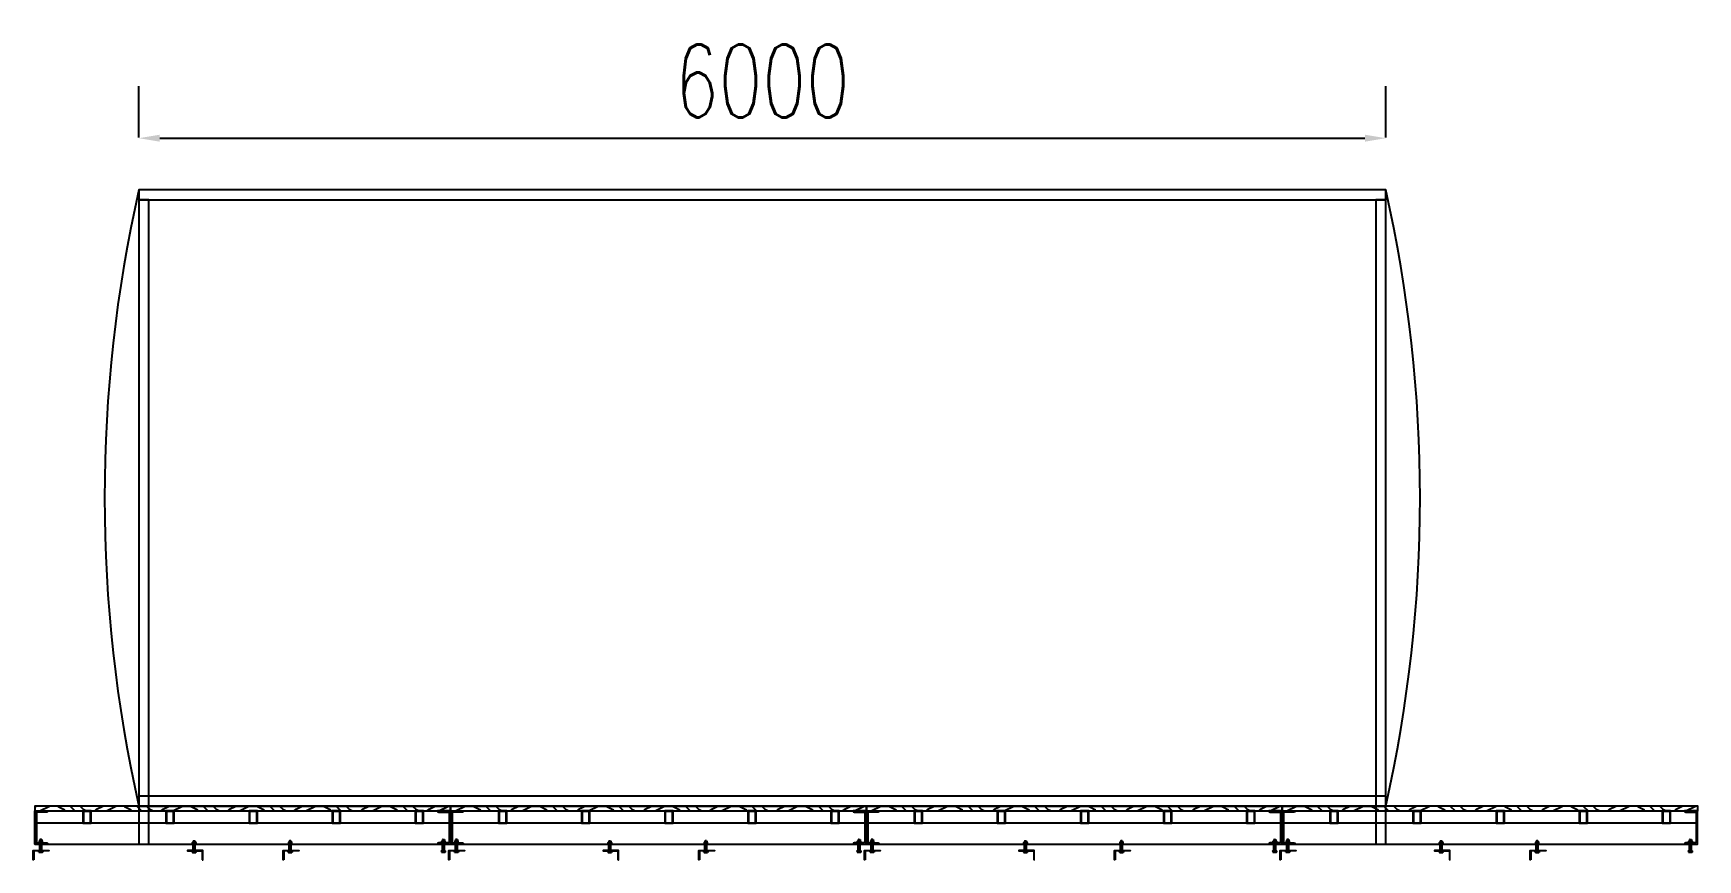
# Model space of a CAD drawing. Header units: millimetres. Extents: x -1871197 to -1180782, y 1281217 to 1543414.
# Drawn here: x -1188791 to -1180782, y 1461006 to 1464982 of the extents above; entities that cross this region are included whole.
import ezdxf

# ---------------------------------------------------------------- set-up
doc = ezdxf.new("R2010")
doc.units = ezdxf.units.MM
doc.header["$LTSCALE"] = 10
doc.layers.get('DEFPOINTS').update_dxf_attribs({"linetype": 'CONTINUOUS'})
for name, color, linetype in [('W-MOUNTING固定方式', 5, 'CONTINUOUS'), ('W-STEEL_FRAME钢架', 3, 'CONTINUOUS'), ('W-STEEL_KEEL钢龙骨', 5, 'CONTINUOUS'), ('W-WOOD_FLOOR木地板', 30, 'CONTINUOUS'), ('螺栓', 146, 'CONTINUOUS')]:
    doc.layers.add(name, color=color, linetype=linetype)
doc.layers.add('文字标注', color=7, linetype='CONTINUOUS', lineweight=18)
doc.styles.add('STANDARD_T3', font='simplex.shx', dxfattribs={"width": 0.7, "bigfont": 'gbcbig.shx'})
doc.dimstyles.new('W&&100', dxfattribs={"dimtxt": 350, "dimasz": 100, "dimexe": 250, "dimexo": 300, "dimgap": 100, "dimtad": 1, "dimdec": 0, "dimzin": 0, "dimdsep": 46, "dimtxsty": 'STANDARD_T3', "dimcen": 0.09, "dimclrd": 1, "dimclre": 1, "dimclrt": 7, "dimazin": 2, "dimtfac": 1, "dimtdec": 0, "dimtix": 1, "dimtmove": 2, "dimatfit": 3, "dimfxl": 100, "dimtolj": 1, "dimtzin": 0, "dimarcsym": 0})

msp = doc.modelspace()

# ---------------------------------------------------------------- blocks, each defined once
blk = doc.blocks.new('ls1')
at = {"layer": '螺栓'}
for p, q in [((-3.4, 0), (-4.8, -1.4)), ((-9.6, -61.2), (-9.6, -54.8)), ((-9.6, -61.2), (-8.6, -62.2)), ((8.6, -62.2), (-8.6, -62.2)), ((9.6, -61.2), (8.6, -62.2)), ((9.6, -56.4), (9.6, -61.2))]:
    blk.add_line(p, q, dxfattribs=at)
for points in [[(-3.4, 0), (-3.4, -8.6)], [(3.4, 0), (-3.4, 0)], [(3.4, 0), (3.4, -8.6)], [(3.4, 0), (4.8, -1.4)], [(9.6, -14.4), (-9.6, -14.4)], [(-9.6, -14.4), (-9.6, -16.3)], [(9.6, -16.3), (-9.6, -16.3)], [(-9.6, -56.4), (9.6, -56.4), (9.6, -54.8), (-9.6, -54.8)], [(7.7, -14.4), (7.7, -8.6), (-7.7, -8.6), (-7.7, -14.4)], [(7.7, -56.4), (-7.7, -56.4)], [(-7.2, -62.2), (7.2, -62.2)], [(-5.2, -8.6), (-5.2, -14.4)], [(-4.8, -1.4), (-4.8, -8.6)], [(-4.8, -56.4), (-4.8, -16.3)], [(-4.8, -62.2), (-4.8, -56.4)], [(-3.4, -56.4), (-3.4, -16.3)], [(3.4, -56.4), (3.4, -16.3)], [(4.8, -1.4), (4.8, -8.6)], [(4.8, -56.4), (4.8, -16.3)], [(4.8, -56.4), (4.8, -62.2)], [(5.2, -14.4), (5.2, -8.6)], [(9.6, -16.3), (9.6, -14.4)]]:
    blk.add_lwpolyline(points, dxfattribs=at)
for points in [[(-7.4, -61.9), (-6.5, -61.5), (-5.6, -61.6), (-4.8, -62.1)], [(-4.8, -62.1), (-1.7, -61), (1.7, -61), (4.8, -62.1)], [(4.8, -62.1), (5.6, -61.6), (6.5, -61.5), (7.4, -61.9)]]:
    blk.add_open_spline(points, degree=3, dxfattribs=at)
blk = doc.blocks.new('ls2')
at = {"layer": '螺栓'}
for p, q in [((3.4, 0), (4.8, -1.4)), ((-9.6, -50.9), (-9.6, -55.7)), ((-9.6, -55.7), (-8.6, -56.7)), ((-8.6, -56.7), (8.6, -56.7)), ((9.6, -55.7), (8.6, -56.7)), ((9.6, -55.7), (9.6, -49.3))]:
    blk.add_line(p, q, dxfattribs=at)
for points in [[(-3.4, 0), (-4.8, -1.4)], [(-3.4, 0), (-3.4, -8.6)], [(-3.4, 0), (3.4, 0)], [(3.4, 0), (3.4, -8.6)], [(-9.6, -14.4), (9.6, -14.4)], [(-9.6, -16.3), (-9.6, -14.4)], [(-9.6, -16.3), (9.6, -16.3)], [(9.6, -50.9), (-9.6, -50.9), (-9.6, -49.3), (9.6, -49.3)], [(-7.7, -14.4), (-7.7, -8.6), (7.7, -8.6), (7.7, -14.4)], [(-7.7, -50.9), (7.7, -50.9)], [(7.2, -56.7), (-7.2, -56.7)], [(-5.2, -14.4), (-5.2, -8.6)], [(-4.8, -1.4), (-4.8, -8.6)], [(-4.8, -50.9), (-4.8, -16.3)], [(-4.8, -50.9), (-4.8, -56.7)], [(-3.4, -50.9), (-3.4, -16.3)], [(3.4, -50.9), (3.4, -16.3)], [(4.8, -1.4), (4.8, -8.6)], [(4.8, -50.9), (4.8, -16.3)], [(4.8, -56.7), (4.8, -50.9)], [(5.2, -8.6), (5.2, -14.4)], [(9.6, -14.4), (9.6, -16.3)]]:
    blk.add_lwpolyline(points, dxfattribs=at)
for points in [[(-4.8, -56.6), (-5.6, -56.1), (-6.5, -56), (-7.4, -56.4)], [(4.8, -56.6), (1.7, -55.5), (-1.7, -55.5), (-4.8, -56.6)], [(7.4, -56.4), (6.5, -56), (5.6, -56.1), (4.8, -56.6)]]:
    blk.add_open_spline(points, degree=3, dxfattribs=at)
blk = doc.blocks.new('*U416')
at = {"layer": 'W-STEEL_KEEL钢龙骨'}
for points in [[(-20, 30), (-20, -30), (20, -30), (20, 30)], [(-17, 27), (-17, -27), (17, -27), (17, 27)]]:
    blk.add_lwpolyline(points, close=True, dxfattribs=at)
blk = doc.blocks.new('*U417')
at = {"layer": 'W-STEEL_FRAME钢架', "color": 0, "linetype": 'ByBlock', "lineweight": -2, "transparency": 16777216}
for p in [(0, 0), (400, 0), (800, 0), (1200, 0), (1600, 0)]:
    blk.add_blockref('*U416', p, dxfattribs=at)
blk = doc.blocks.new('*U418')
at = {"layer": 'W-STEEL_KEEL钢龙骨'}
for points in [[(-20, 30), (-20, -30), (20, -30), (20, 30)], [(-17, 27), (-17, -27), (17, -27), (17, 27)]]:
    blk.add_lwpolyline(points, close=True, dxfattribs=at)
blk = doc.blocks.new('*U419')
at = {"layer": 'W-STEEL_FRAME钢架', "color": 0, "linetype": 'ByBlock', "lineweight": -2, "transparency": 16777216}
for p in [(0, 0), (400, 0), (800, 0), (1200, 0), (1600, 0)]:
    blk.add_blockref('*U418', p, dxfattribs=at)
blk = doc.blocks.new('*U420')
at = {"layer": 'W-STEEL_KEEL钢龙骨'}
for points in [[(-20, 30), (-20, -30), (20, -30), (20, 30)], [(-17, 27), (-17, -27), (17, -27), (17, 27)]]:
    blk.add_lwpolyline(points, close=True, dxfattribs=at)
blk = doc.blocks.new('*U421')
at = {"layer": 'W-STEEL_FRAME钢架', "color": 0, "linetype": 'ByBlock', "lineweight": -2, "transparency": 16777216}
for p in [(0, 0), (400, 0), (800, 0), (1200, 0), (1600, 0)]:
    blk.add_blockref('*U420', p, dxfattribs=at)
blk = doc.blocks.new('*U422')
at = {"layer": 'W-STEEL_KEEL钢龙骨'}
for points in [[(-20, 30), (-20, -30), (20, -30), (20, 30)], [(-17, 27), (-17, -27), (17, -27), (17, 27)]]:
    blk.add_lwpolyline(points, close=True, dxfattribs=at)
blk = doc.blocks.new('*U423')
at = {"layer": 'W-STEEL_FRAME钢架', "color": 0, "linetype": 'ByBlock', "lineweight": -2, "transparency": 16777216}
for p in [(0, 0), (400, 0), (800, 0), (1200, 0), (1600, 0)]:
    blk.add_blockref('*U422', p, dxfattribs=at)
blk = doc.blocks.new('*D424')
at = {"layer": 'DEFPOINTS', "color": 0, "transparency": 16777216}
for p in [(-1182283.2, 1464477.7), (-1188283.2, 1464181.5), (-1182283.2, 1464181.5)]:
    blk.add_point(p, dxfattribs=at)
at = {"layer": '文字标注', "color": 1, "lineweight": -2, "transparency": 16777216}
for p, q in [((-1188283.2, 1464481.5), (-1188283.2, 1464727.7)), ((-1182283.2, 1464481.5), (-1182283.2, 1464727.7)), ((-1188183.2, 1464477.7), (-1182383.2, 1464477.7))]:
    blk.add_line(p, q, dxfattribs=at)
at = {"layer": '文字标注', "color": 1, "transparency": 16777216}
for points in [[(-1188183.2, 1464494.4), (-1188183.2, 1464461), (-1188283.2, 1464477.7)], [(-1182383.2, 1464494.4), (-1182383.2, 1464461), (-1182283.2, 1464477.7)]]:
    blk.add_solid(points, dxfattribs=at)
at = {"layer": '文字标注', "color": 7, "transparency": 16777216, "insert": (-1185283.2, 1464752.7), "char_height": 350, "attachment_point": 5, "style": 'STANDARD_T3'}
blk.add_mtext('\\A1;6000', dxfattribs=at)

# ---------------------------------------------------------------- dimensions: what is measured, and where the dimension line sits
at = {"layer": '文字标注'}
dim = msp.add_linear_dim(base=(-1182283.2, 1464477.7), p1=(-1188283.2, 1464181.5), p2=(-1182283.2, 1464181.5), dimstyle='W&&100', dxfattribs=at)
dim.commit()
dim.dimension.update_dxf_attribs({"geometry": '*D424', "text_midpoint": (-1185283.2, 1464752.7)})

# ---------------------------------------------------------------- hatches: boundary and pattern name
at = {"layer": 'W-WOOD_FLOOR木地板'}
h = msp.add_hatch(dxfattribs=at)
h.set_pattern_fill('木纹01', color=256, scale=80)
h.set_pattern_definition([(0, (-2782759.25, -941486.5), (320, 320), [16, -304]), (0, (-2782983.25, -941454.5), (320, 320), [32, -288]), (0, (-2782775.25, -941438.5), (320, 320), [16, -304]), (0, (-2782967.25, -941406.5), (320, 320), [16, -304]), (0, (-2782775.25, -941390.5), (320, 320), [16, -304]), (0, (-2782951.25, -941374.5), (320, 320), [16, -304]), (0, (-2782775.25, -941358.5), (320, 320), [16, -304]), (0, (-2782951.25, -941326.5), (320, 320), [16, -176, 16, -112]), (0, (-2782951.25, -941294.5), (320, 320), [32, -160, 16, -112]), (0, (-2782967.25, -941246.5), (320, 320), [16, -48, 16, -128, 16, -96]), (0, (-2782983.25, -941214.5), (320, 320), [16, -64, 32, -208]), (0, (-2782775.25, -941198.5), (320, 320), [16, -304]), (0, (-2782983.25, -941182.5), (320, 320), [16, -80, 16, -208]), (45, (-2783015.25, -941486.5), (0, 320), [45.25472, -407.29362]), (45, (-2782743.25, -941486.5), (0, 320), [90.509664, -362.038676]), (45, (-2782743.25, -941326.5), (0, 320), [22.6272, -429.92114]), (45, (-2783015.25, -941294.5), (0, 320), [67.88224, -384.6661]), (45, (-2782743.25, -941294.5), (0, 320), [113.137088, -339.411252]), (45, (-2782743.25, -941246.5), (0, 320), [67.88224, -384.6661]), (315, (-2782807.25, -941214.5), (320, -7e-14), [22.6272, -429.92114]), (315, (-2782919.25, -941470.5), (320, -7e-14), [45.25472, -407.29362]), (315, (-2782903.25, -941342.5), (320, -7e-14), [45.25472, -407.29362]), (315, (-2782807.25, -941406.5), (320, -7e-14), [45.25472, -407.29362]), (315, (-2782823.25, -941278.5), (320, -7e-14), [45.25472, -407.29362]), (315, (-2782807.25, -941246.5), (320, -7e-14), [67.88224, -384.6661]), (315, (-2782887.25, -941438.5), (320, -7e-14), [67.88224, -384.6661]), (315, (-2782839.25, -941422.5), (320, -7e-14), [67.88224, -384.6661]), (315, (-2782887.25, -941310.5), (320, -7e-14), [67.88224, -384.6661]), (315, (-2782855.25, -941294.5), (320, -7e-14), [67.88224, -384.6661]), (26.565051, (-2782999.25, -941422.5), (320, 1e-07), [35.777085, -679.764666]), (26.565051, (-2782759.25, -941438.5), (320, 1e-07), [143.108352, -572.4334]), (26.565051, (-2782759.25, -941390.5), (320, 1e-07), [143.108352, -572.4334]), (26.565051, (-2782759.25, -941358.5), (320, 1e-07), [143.10848, -214.4, 71.5552, -286.478073]), (26.565051, (-2782727.25, -941310.5), (320, 1e-07), [35.777085, -679.764666]), (26.565051, (-2783015.25, -941198.5), (320, 1e-07), [35.777085, -679.764666]), (26.565051, (-2782759.25, -941198.5), (320, 1e-07), [71.554176, -643.987577]), (333.434949, (-2782839.25, -941486.5), (320, -1e-07), [71.554176, -643.987577]), (333.434949, (-2782951.25, -941406.5), (320, -1e-07), [71.554176, -643.987577]), (333.434949, (-2782951.25, -941454.5), (320, -1e-07), [35.777085, -679.763577]), (333.434949, (-2782935.25, -941374.5), (320, -1e-07), [107.331264, -608.21049]), (333.434949, (-2782871.25, -941374.5), (320, -1e-07), [71.554176, -643.987577]), (333.434949, (-2782839.25, -941358.5), (320, -1e-07), [71.554176, -643.987577]), (333.434949, (-2782935.25, -941326.5), (320, -1e-07), [35.777085, -679.763577]), (333.434949, (-2782919.25, -941294.5), (320, -1e-07), [35.777085, -679.763577]), (333.434949, (-2782791.25, -941230.5), (320, -1e-07), [35.777085, -679.763577]), (333.434949, (-2782807.25, -941342.5), (320, -1e-07), [35.777085, -679.763577]), (333.434949, (-2782951.25, -941246.5), (320, -1e-07), [107.331264, -608.21049]), (333.434949, (-2782967.25, -941214.5), (320, -1e-07), [71.554176, -643.987577]), (333.434949, (-2782791.25, -941310.5), (320, -1e-07), [35.776, -321.984, 35.776, -322.005753]), (333.434949, (-2782887.25, -941246.5), (320, -1e-07), [71.554176, -643.987577]), (333.434949, (-2782871.25, -941214.5), (320, -1e-07), [71.554176, -643.987577]), (333.434949, (-2782967.25, -941182.5), (320, -1e-07), [71.554176, -643.987577]), (333.434949, (-2782871.25, -941182.5), (320, -1e-07), [71.554176, -643.987577])])
h.paths.add_polyline_path([(-1188783.2, 1461264.5), (-1188783.2, 1461241.5), (-1186782.9, 1461241.5), (-1186782.9, 1461264.5)])
h = msp.add_hatch(dxfattribs=at)
h.set_pattern_fill('木纹01', color=256, scale=80)
h.set_pattern_definition([(0, (-2780758.93, -941486.5), (320, 320), [16, -304]), (0, (-2780982.93, -941454.5), (320, 320), [32, -288]), (0, (-2780774.93, -941438.5), (320, 320), [16, -304]), (0, (-2780966.93, -941406.5), (320, 320), [16, -304]), (0, (-2780774.93, -941390.5), (320, 320), [16, -304]), (0, (-2780950.93, -941374.5), (320, 320), [16, -304]), (0, (-2780774.93, -941358.5), (320, 320), [16, -304]), (0, (-2780950.93, -941326.5), (320, 320), [16, -176, 16, -112]), (0, (-2780950.93, -941294.5), (320, 320), [32, -160, 16, -112]), (0, (-2780966.93, -941246.5), (320, 320), [16, -48, 16, -128, 16, -96]), (0, (-2780982.93, -941214.5), (320, 320), [16, -64, 32, -208]), (0, (-2780774.93, -941198.5), (320, 320), [16, -304]), (0, (-2780982.93, -941182.5), (320, 320), [16, -80, 16, -208]), (45, (-2781014.93, -941486.5), (0, 320), [45.25472, -407.29362]), (45, (-2780742.93, -941486.5), (0, 320), [90.509664, -362.038676]), (45, (-2780742.93, -941326.5), (0, 320), [22.6272, -429.92114]), (45, (-2781014.93, -941294.5), (0, 320), [67.88224, -384.6661]), (45, (-2780742.93, -941294.5), (0, 320), [113.137088, -339.411252]), (45, (-2780742.93, -941246.5), (0, 320), [67.88224, -384.6661]), (315, (-2780806.93, -941214.5), (320, -7e-14), [22.6272, -429.92114]), (315, (-2780918.93, -941470.5), (320, -7e-14), [45.25472, -407.29362]), (315, (-2780902.93, -941342.5), (320, -7e-14), [45.25472, -407.29362]), (315, (-2780806.93, -941406.5), (320, -7e-14), [45.25472, -407.29362]), (315, (-2780822.93, -941278.5), (320, -7e-14), [45.25472, -407.29362]), (315, (-2780806.93, -941246.5), (320, -7e-14), [67.88224, -384.6661]), (315, (-2780886.93, -941438.5), (320, -7e-14), [67.88224, -384.6661]), (315, (-2780838.93, -941422.5), (320, -7e-14), [67.88224, -384.6661]), (315, (-2780886.93, -941310.5), (320, -7e-14), [67.88224, -384.6661]), (315, (-2780854.93, -941294.5), (320, -7e-14), [67.88224, -384.6661]), (26.565051, (-2780998.93, -941422.5), (320, 1e-07), [35.777085, -679.764666]), (26.565051, (-2780758.93, -941438.5), (320, 1e-07), [143.108352, -572.4334]), (26.565051, (-2780758.93, -941390.5), (320, 1e-07), [143.108352, -572.4334]), (26.565051, (-2780758.93, -941358.5), (320, 1e-07), [143.10848, -214.4, 71.5552, -286.478073]), (26.565051, (-2780726.93, -941310.5), (320, 1e-07), [35.777085, -679.764666]), (26.565051, (-2781014.93, -941198.5), (320, 1e-07), [35.777085, -679.764666]), (26.565051, (-2780758.93, -941198.5), (320, 1e-07), [71.554176, -643.987577]), (333.434949, (-2780838.93, -941486.5), (320, -1e-07), [71.554176, -643.987577]), (333.434949, (-2780950.93, -941406.5), (320, -1e-07), [71.554176, -643.987577]), (333.434949, (-2780950.93, -941454.5), (320, -1e-07), [35.777085, -679.763577]), (333.434949, (-2780934.93, -941374.5), (320, -1e-07), [107.331264, -608.21049]), (333.434949, (-2780870.93, -941374.5), (320, -1e-07), [71.554176, -643.987577]), (333.434949, (-2780838.93, -941358.5), (320, -1e-07), [71.554176, -643.987577]), (333.434949, (-2780934.93, -941326.5), (320, -1e-07), [35.777085, -679.763577]), (333.434949, (-2780918.93, -941294.5), (320, -1e-07), [35.777085, -679.763577]), (333.434949, (-2780790.93, -941230.5), (320, -1e-07), [35.777085, -679.763577]), (333.434949, (-2780806.93, -941342.5), (320, -1e-07), [35.777085, -679.763577]), (333.434949, (-2780950.93, -941246.5), (320, -1e-07), [107.331264, -608.21049]), (333.434949, (-2780966.93, -941214.5), (320, -1e-07), [71.554176, -643.987577]), (333.434949, (-2780790.93, -941310.5), (320, -1e-07), [35.776, -321.984, 35.776, -322.005753]), (333.434949, (-2780886.93, -941246.5), (320, -1e-07), [71.554176, -643.987577]), (333.434949, (-2780870.93, -941214.5), (320, -1e-07), [71.554176, -643.987577]), (333.434949, (-2780966.93, -941182.5), (320, -1e-07), [71.554176, -643.987577]), (333.434949, (-2780870.93, -941182.5), (320, -1e-07), [71.554176, -643.987577])])
h.paths.add_polyline_path([(-1186782.9, 1461264.5), (-1186782.9, 1461241.5), (-1184782.5, 1461241.5), (-1184782.5, 1461264.5)])
h = msp.add_hatch(dxfattribs=at)
h.set_pattern_fill('木纹01', color=256, scale=80)
h.set_pattern_definition([(0, (-2778758.6, -941486.5), (320, 320), [16, -304]), (0, (-2778982.6, -941454.5), (320, 320), [32, -288]), (0, (-2778774.6, -941438.5), (320, 320), [16, -304]), (0, (-2778966.6, -941406.5), (320, 320), [16, -304]), (0, (-2778774.6, -941390.5), (320, 320), [16, -304]), (0, (-2778950.6, -941374.5), (320, 320), [16, -304]), (0, (-2778774.6, -941358.5), (320, 320), [16, -304]), (0, (-2778950.6, -941326.5), (320, 320), [16, -176, 16, -112]), (0, (-2778950.6, -941294.5), (320, 320), [32, -160, 16, -112]), (0, (-2778966.6, -941246.5), (320, 320), [16, -48, 16, -128, 16, -96]), (0, (-2778982.6, -941214.5), (320, 320), [16, -64, 32, -208]), (0, (-2778774.6, -941198.5), (320, 320), [16, -304]), (0, (-2778982.6, -941182.5), (320, 320), [16, -80, 16, -208]), (45, (-2779014.6, -941486.5), (0, 320), [45.25472, -407.29362]), (45, (-2778742.6, -941486.5), (0, 320), [90.509664, -362.038676]), (45, (-2778742.6, -941326.5), (0, 320), [22.6272, -429.92114]), (45, (-2779014.6, -941294.5), (0, 320), [67.88224, -384.6661]), (45, (-2778742.6, -941294.5), (0, 320), [113.137088, -339.411252]), (45, (-2778742.6, -941246.5), (0, 320), [67.88224, -384.6661]), (315, (-2778806.6, -941214.5), (320, -7e-14), [22.6272, -429.92114]), (315, (-2778918.6, -941470.5), (320, -7e-14), [45.25472, -407.29362]), (315, (-2778902.6, -941342.5), (320, -7e-14), [45.25472, -407.29362]), (315, (-2778806.6, -941406.5), (320, -7e-14), [45.25472, -407.29362]), (315, (-2778822.6, -941278.5), (320, -7e-14), [45.25472, -407.29362]), (315, (-2778806.6, -941246.5), (320, -7e-14), [67.88224, -384.6661]), (315, (-2778886.6, -941438.5), (320, -7e-14), [67.88224, -384.6661]), (315, (-2778838.6, -941422.5), (320, -7e-14), [67.88224, -384.6661]), (315, (-2778886.6, -941310.5), (320, -7e-14), [67.88224, -384.6661]), (315, (-2778854.6, -941294.5), (320, -7e-14), [67.88224, -384.6661]), (26.565051, (-2778998.61, -941422.5), (320, 1e-07), [35.777085, -679.764666]), (26.565051, (-2778758.61, -941438.5), (320, 1e-07), [143.108352, -572.4334]), (26.565051, (-2778758.61, -941390.5), (320, 1e-07), [143.108352, -572.4334]), (26.565051, (-2778758.61, -941358.5), (320, 1e-07), [143.10848, -214.4, 71.5552, -286.478073]), (26.565051, (-2778726.61, -941310.5), (320, 1e-07), [35.777085, -679.764666]), (26.565051, (-2779014.61, -941198.5), (320, 1e-07), [35.777085, -679.764666]), (26.565051, (-2778758.61, -941198.5), (320, 1e-07), [71.554176, -643.987577]), (333.434949, (-2778838.61, -941486.5), (320, -1e-07), [71.554176, -643.987577]), (333.434949, (-2778950.61, -941406.5), (320, -1e-07), [71.554176, -643.987577]), (333.434949, (-2778950.61, -941454.5), (320, -1e-07), [35.777085, -679.763577]), (333.434949, (-2778934.61, -941374.5), (320, -1e-07), [107.331264, -608.21049]), (333.434949, (-2778870.61, -941374.5), (320, -1e-07), [71.554176, -643.987577]), (333.434949, (-2778838.61, -941358.5), (320, -1e-07), [71.554176, -643.987577]), (333.434949, (-2778934.61, -941326.5), (320, -1e-07), [35.777085, -679.763577]), (333.434949, (-2778918.61, -941294.5), (320, -1e-07), [35.777085, -679.763577]), (333.434949, (-2778790.61, -941230.5), (320, -1e-07), [35.777085, -679.763577]), (333.434949, (-2778806.61, -941342.5), (320, -1e-07), [35.777085, -679.763577]), (333.434949, (-2778950.61, -941246.5), (320, -1e-07), [107.331264, -608.21049]), (333.434949, (-2778966.61, -941214.5), (320, -1e-07), [71.554176, -643.987577]), (333.434949, (-2778790.61, -941310.5), (320, -1e-07), [35.776, -321.984, 35.776, -322.005753]), (333.434949, (-2778886.61, -941246.5), (320, -1e-07), [71.554176, -643.987577]), (333.434949, (-2778870.61, -941214.5), (320, -1e-07), [71.554176, -643.987577]), (333.434949, (-2778966.61, -941182.5), (320, -1e-07), [71.554176, -643.987577]), (333.434949, (-2778870.61, -941182.5), (320, -1e-07), [71.554176, -643.987577])])
h.paths.add_polyline_path([(-1184782.5, 1461264.5), (-1184782.5, 1461241.5), (-1182782.2, 1461241.5), (-1182782.2, 1461264.5)])
h = msp.add_hatch(dxfattribs=at)
h.set_pattern_fill('木纹01', color=256, scale=80)
h.set_pattern_definition([(0, (-2776758.3, -941486.5), (320, 320), [16, -304]), (0, (-2776982.3, -941454.5), (320, 320), [32, -288]), (0, (-2776774.3, -941438.5), (320, 320), [16, -304]), (0, (-2776966.3, -941406.5), (320, 320), [16, -304]), (0, (-2776774.3, -941390.5), (320, 320), [16, -304]), (0, (-2776950.3, -941374.5), (320, 320), [16, -304]), (0, (-2776774.3, -941358.5), (320, 320), [16, -304]), (0, (-2776950.3, -941326.5), (320, 320), [16, -176, 16, -112]), (0, (-2776950.3, -941294.5), (320, 320), [32, -160, 16, -112]), (0, (-2776966.3, -941246.5), (320, 320), [16, -48, 16, -128, 16, -96]), (0, (-2776982.3, -941214.5), (320, 320), [16, -64, 32, -208]), (0, (-2776774.3, -941198.5), (320, 320), [16, -304]), (0, (-2776982.3, -941182.5), (320, 320), [16, -80, 16, -208]), (45, (-2777014.29, -941486.5), (0, 320), [45.25472, -407.29362]), (45, (-2776742.29, -941486.5), (0, 320), [90.509664, -362.038676]), (45, (-2776742.29, -941326.5), (0, 320), [22.6272, -429.92114]), (45, (-2777014.29, -941294.5), (0, 320), [67.88224, -384.6661]), (45, (-2776742.29, -941294.5), (0, 320), [113.137088, -339.411252]), (45, (-2776742.29, -941246.5), (0, 320), [67.88224, -384.6661]), (315, (-2776806.29, -941214.5), (320, -7e-14), [22.6272, -429.92114]), (315, (-2776918.29, -941470.5), (320, -7e-14), [45.25472, -407.29362]), (315, (-2776902.29, -941342.5), (320, -7e-14), [45.25472, -407.29362]), (315, (-2776806.29, -941406.5), (320, -7e-14), [45.25472, -407.29362]), (315, (-2776822.29, -941278.5), (320, -7e-14), [45.25472, -407.29362]), (315, (-2776806.29, -941246.5), (320, -7e-14), [67.88224, -384.6661]), (315, (-2776886.29, -941438.5), (320, -7e-14), [67.88224, -384.6661]), (315, (-2776838.29, -941422.5), (320, -7e-14), [67.88224, -384.6661]), (315, (-2776886.29, -941310.5), (320, -7e-14), [67.88224, -384.6661]), (315, (-2776854.29, -941294.5), (320, -7e-14), [67.88224, -384.6661]), (26.565051, (-2776998.29, -941422.5), (320, 1e-07), [35.777085, -679.764666]), (26.565051, (-2776758.29, -941438.5), (320, 1e-07), [143.108352, -572.4334]), (26.565051, (-2776758.29, -941390.5), (320, 1e-07), [143.108352, -572.4334]), (26.565051, (-2776758.29, -941358.5), (320, 1e-07), [143.10848, -214.4, 71.5552, -286.478073]), (26.565051, (-2776726.29, -941310.5), (320, 1e-07), [35.777085, -679.764666]), (26.565051, (-2777014.29, -941198.5), (320, 1e-07), [35.777085, -679.764666]), (26.565051, (-2776758.29, -941198.5), (320, 1e-07), [71.554176, -643.987577]), (333.434949, (-2776838.29, -941486.5), (320, -1e-07), [71.554176, -643.987577]), (333.434949, (-2776950.29, -941406.5), (320, -1e-07), [71.554176, -643.987577]), (333.434949, (-2776950.29, -941454.5), (320, -1e-07), [35.777085, -679.763577]), (333.434949, (-2776934.29, -941374.5), (320, -1e-07), [107.331264, -608.21049]), (333.434949, (-2776870.29, -941374.5), (320, -1e-07), [71.554176, -643.987577]), (333.434949, (-2776838.29, -941358.5), (320, -1e-07), [71.554176, -643.987577]), (333.434949, (-2776934.29, -941326.5), (320, -1e-07), [35.777085, -679.763577]), (333.434949, (-2776918.29, -941294.5), (320, -1e-07), [35.777085, -679.763577]), (333.434949, (-2776790.29, -941230.5), (320, -1e-07), [35.777085, -679.763577]), (333.434949, (-2776806.29, -941342.5), (320, -1e-07), [35.777085, -679.763577]), (333.434949, (-2776950.29, -941246.5), (320, -1e-07), [107.331264, -608.21049]), (333.434949, (-2776966.29, -941214.5), (320, -1e-07), [71.554176, -643.987577]), (333.434949, (-2776790.29, -941310.5), (320, -1e-07), [35.776, -321.984, 35.776, -322.005753]), (333.434949, (-2776886.29, -941246.5), (320, -1e-07), [71.554176, -643.987577]), (333.434949, (-2776870.29, -941214.5), (320, -1e-07), [71.554176, -643.987577]), (333.434949, (-2776966.29, -941182.5), (320, -1e-07), [71.554176, -643.987577]), (333.434949, (-2776870.29, -941182.5), (320, -1e-07), [71.554176, -643.987577])])
h.paths.add_polyline_path([(-1182782.2, 1461264.5), (-1182782.2, 1461241.5), (-1180781.9, 1461241.5), (-1180781.9, 1461264.5)])

# ---------------------------------------------------------------- linework, layer by layer
at = {"layer": 'W-MOUNTING固定方式'}
for points in [[(-1188788.4, 1461006.5), (-1188791.4, 1461006.5), (-1188791.4, 1461051.5), (-1188716.4, 1461051.5), (-1188716.4, 1461048.5), (-1188719.4, 1461048.5), (-1188788.4, 1461048.5), (-1188788.4, 1461009.5)], [(-1187978, 1461006.5), (-1187975, 1461006.5), (-1187975, 1461051.5), (-1188050, 1461051.5), (-1188050, 1461048.5), (-1188047, 1461048.5), (-1187978, 1461048.5), (-1187978, 1461009.5)], [(-1187585.4, 1461006.5), (-1187588.4, 1461006.5), (-1187588.4, 1461051.5), (-1187513.4, 1461051.5), (-1187513.4, 1461048.5), (-1187516.4, 1461048.5), (-1187585.4, 1461048.5), (-1187585.4, 1461009.5)], [(-1186788.1, 1461006.5), (-1186791.1, 1461006.5), (-1186791.1, 1461051.5), (-1186716.1, 1461051.5), (-1186716.1, 1461048.5), (-1186719.1, 1461048.5), (-1186788.1, 1461048.5), (-1186788.1, 1461009.5)], [(-1185977.7, 1461006.5), (-1185974.7, 1461006.5), (-1185974.7, 1461051.5), (-1186049.7, 1461051.5), (-1186049.7, 1461048.5), (-1186046.7, 1461048.5), (-1185977.7, 1461048.5), (-1185977.7, 1461009.5)], [(-1185585.1, 1461006.5), (-1185588.1, 1461006.5), (-1185588.1, 1461051.5), (-1185513.1, 1461051.5), (-1185513.1, 1461048.5), (-1185516.1, 1461048.5), (-1185585.1, 1461048.5), (-1185585.1, 1461009.5)], [(-1184787.7, 1461006.5), (-1184790.7, 1461006.5), (-1184790.7, 1461051.5), (-1184715.7, 1461051.5), (-1184715.7, 1461048.5), (-1184718.7, 1461048.5), (-1184787.7, 1461048.5), (-1184787.7, 1461009.5)], [(-1183977.3, 1461006.5), (-1183974.3, 1461006.5), (-1183974.3, 1461051.5), (-1184049.3, 1461051.5), (-1184049.3, 1461048.5), (-1184046.3, 1461048.5), (-1183977.3, 1461048.5), (-1183977.3, 1461009.5)], [(-1183584.8, 1461006.5), (-1183587.8, 1461006.5), (-1183587.8, 1461051.5), (-1183512.8, 1461051.5), (-1183512.8, 1461048.5), (-1183515.8, 1461048.5), (-1183584.8, 1461048.5), (-1183584.8, 1461009.5)], [(-1182787.4, 1461006.5), (-1182790.4, 1461006.5), (-1182790.4, 1461051.5), (-1182715.4, 1461051.5), (-1182715.4, 1461048.5), (-1182718.4, 1461048.5), (-1182787.4, 1461048.5), (-1182787.4, 1461009.5)], [(-1181977, 1461006.5), (-1181974, 1461006.5), (-1181974, 1461051.5), (-1182049, 1461051.5), (-1182049, 1461048.5), (-1182046, 1461048.5), (-1181977, 1461048.5), (-1181977, 1461009.5)], [(-1181584.5, 1461006.5), (-1181587.5, 1461006.5), (-1181587.5, 1461051.5), (-1181512.5, 1461051.5), (-1181512.5, 1461048.5), (-1181515.5, 1461048.5), (-1181584.5, 1461048.5), (-1181584.5, 1461009.5)]]:
    msp.add_lwpolyline(points, close=True, dxfattribs=at)
at = {"layer": 'W-STEEL_FRAME钢架'}
for points in [[(-1188283.2, 1464181.5), (-1182283.2, 1464181.5), (-1182283.2, 1464229.5), (-1188283.2, 1464229.5)], [(-1188283.2, 1461081.5), (-1188235.2, 1461081.5), (-1188235.2, 1464181.5), (-1188283.2, 1464181.5)], [(-1182331.2, 1461081.5), (-1182283.2, 1461081.5), (-1182283.2, 1464181.5), (-1182331.2, 1464181.5)], [(-1188283.2, 1461264.5), (-1182283.2, 1461264.5), (-1182283.2, 1461312.5), (-1188283.2, 1461312.5)], [(-1188783.2, 1461081.5), (-1186783.2, 1461081.5), (-1186783.2, 1461181.5), (-1188783.2, 1461181.5)], [(-1186782.9, 1461081.5), (-1184782.9, 1461081.5), (-1184782.9, 1461181.5), (-1186782.9, 1461181.5)], [(-1184782.5, 1461081.5), (-1182782.5, 1461081.5), (-1182782.5, 1461181.5), (-1184782.5, 1461181.5)], [(-1182782.2, 1461081.5), (-1180782.2, 1461081.5), (-1180782.2, 1461181.5), (-1182782.2, 1461181.5)]]:
    msp.add_lwpolyline(points, close=True, dxfattribs=at)
for points in [[(-1188726.7, 1461088, -0.320315), (-1188720.2, 1461081.5), (-1188783.2, 1461081.5), (-1188783.2, 1461241.5), (-1188720.2, 1461241.5, -0.320315), (-1188726.7, 1461235), (-1188774.8, 1461235, 0.385024), (-1188776.7, 1461232.8), (-1188776.7, 1461090.2, 0.385024), (-1188774.8, 1461088), (-1188726.7, 1461088)], [(-1186839.7, 1461088, 0.320315), (-1186846.2, 1461081.5), (-1186783.2, 1461081.5), (-1186783.2, 1461241.5), (-1186846.2, 1461241.5, 0.320315), (-1186839.7, 1461235), (-1186791.6, 1461235, -0.385024), (-1186789.7, 1461232.8), (-1186789.7, 1461090.2, -0.385024), (-1186791.6, 1461088), (-1186839.7, 1461088)], [(-1186726.4, 1461088, -0.320315), (-1186719.9, 1461081.5), (-1186782.9, 1461081.5), (-1186782.9, 1461241.5), (-1186719.9, 1461241.5, -0.320315), (-1186726.4, 1461235), (-1186774.4, 1461235, 0.385024), (-1186776.4, 1461232.8), (-1186776.4, 1461090.2, 0.385024), (-1186774.4, 1461088), (-1186726.4, 1461088)], [(-1184839.4, 1461088, 0.320315), (-1184845.9, 1461081.5), (-1184782.9, 1461081.5), (-1184782.9, 1461241.5), (-1184845.9, 1461241.5, 0.320315), (-1184839.4, 1461235), (-1184791.3, 1461235, -0.385024), (-1184789.4, 1461232.8), (-1184789.4, 1461090.2, -0.385024), (-1184791.3, 1461088), (-1184839.4, 1461088)], [(-1184726, 1461088, -0.320315), (-1184719.5, 1461081.5), (-1184782.5, 1461081.5), (-1184782.5, 1461241.5), (-1184719.5, 1461241.5, -0.320315), (-1184726, 1461235), (-1184774.1, 1461235, 0.385024), (-1184776, 1461232.8), (-1184776, 1461090.2, 0.385024), (-1184774.1, 1461088), (-1184726, 1461088)], [(-1182839, 1461088, 0.320315), (-1182845.5, 1461081.5), (-1182782.5, 1461081.5), (-1182782.5, 1461241.5), (-1182845.5, 1461241.5, 0.320315), (-1182839, 1461235), (-1182791, 1461235, -0.385024), (-1182789, 1461232.8), (-1182789, 1461090.2, -0.385024), (-1182791, 1461088), (-1182839, 1461088)], [(-1182725.7, 1461088, -0.320315), (-1182719.2, 1461081.5), (-1182782.2, 1461081.5), (-1182782.2, 1461241.5), (-1182719.2, 1461241.5, -0.320315), (-1182725.7, 1461235), (-1182773.8, 1461235, 0.385024), (-1182775.7, 1461232.8), (-1182775.7, 1461090.2, 0.385024), (-1182773.8, 1461088), (-1182725.7, 1461088)], [(-1180838.7, 1461088, 0.320315), (-1180845.2, 1461081.5), (-1180782.2, 1461081.5), (-1180782.2, 1461241.5), (-1180845.2, 1461241.5, 0.320315), (-1180838.7, 1461235), (-1180790.6, 1461235, -0.385024), (-1180788.7, 1461232.8), (-1180788.7, 1461090.2, -0.385024), (-1180790.6, 1461088), (-1180838.7, 1461088)]]:
    msp.add_lwpolyline(points, format="xyb", dxfattribs=at)
for centre, start, end in [((-1181718.7, 1462747), 167.27405, 192.72595), ((-1188847.7, 1462747), 347.27405, 12.72595)]:
    msp.add_arc(centre, 6729.8, start, end, dxfattribs=at)
at = {"layer": 'W-WOOD_FLOOR木地板'}
for points in [[(-1188783.2, 1461241.5), (-1186782.9, 1461241.5), (-1186782.9, 1461264.5), (-1188783.2, 1461264.5)], [(-1186782.9, 1461241.5), (-1184782.5, 1461241.5), (-1184782.5, 1461264.5), (-1186782.9, 1461264.5)], [(-1184782.5, 1461241.5), (-1182782.2, 1461241.5), (-1182782.2, 1461264.5), (-1184782.5, 1461264.5)], [(-1182782.2, 1461241.5), (-1180781.9, 1461241.5), (-1180781.9, 1461264.5), (-1182782.2, 1461264.5)]]:
    msp.add_lwpolyline(points, close=True, dxfattribs=at)

# ---------------------------------------------------------------- block references
at = {"layer": 'W-STEEL_FRAME钢架'}
for name, p in [('*U417', (-1188533.2, 1461211.5)), ('*U419', (-1186532.9, 1461211.5)), ('*U421', (-1184532.5, 1461211.5)), ('*U423', (-1182532.2, 1461211.5)), ('ls1', (-1188755, 1461104.3)), ('ls2', (-1188017.3, 1461097.8)), ('ls1', (-1186754.7, 1461104.3)), ('ls2', (-1186017, 1461097.8)), ('ls1', (-1184754.3, 1461104.3)), ('ls2', (-1184016.7, 1461097.8)), ('ls1', (-1182754, 1461104.3)), ('ls2', (-1182016.3, 1461097.8))]:
    msp.add_blockref(name, p, dxfattribs=at)
at = {"layer": 'W-STEEL_FRAME钢架', "xscale": -1}
for name, p in [('ls2', (-1187555.1, 1461097.8)), ('ls1', (-1186817.9, 1461104.3)), ('ls2', (-1185554.8, 1461097.8)), ('ls1', (-1184817.6, 1461104.3)), ('ls2', (-1183554.5, 1461097.8)), ('ls1', (-1182817.2, 1461104.3)), ('ls2', (-1181554.1, 1461097.8)), ('ls1', (-1180816.9, 1461104.3))]:
    msp.add_blockref(name, p, dxfattribs=at)

msp.set_redraw_order([(e.dxf.handle, doc.entitydb.next_handle()) for e in msp.query("TEXT MTEXT ATTDEF DIMENSION ARC_DIMENSION")])  # texts and dimensions are drawn at this point

doc.saveas('drawing.dxf')
